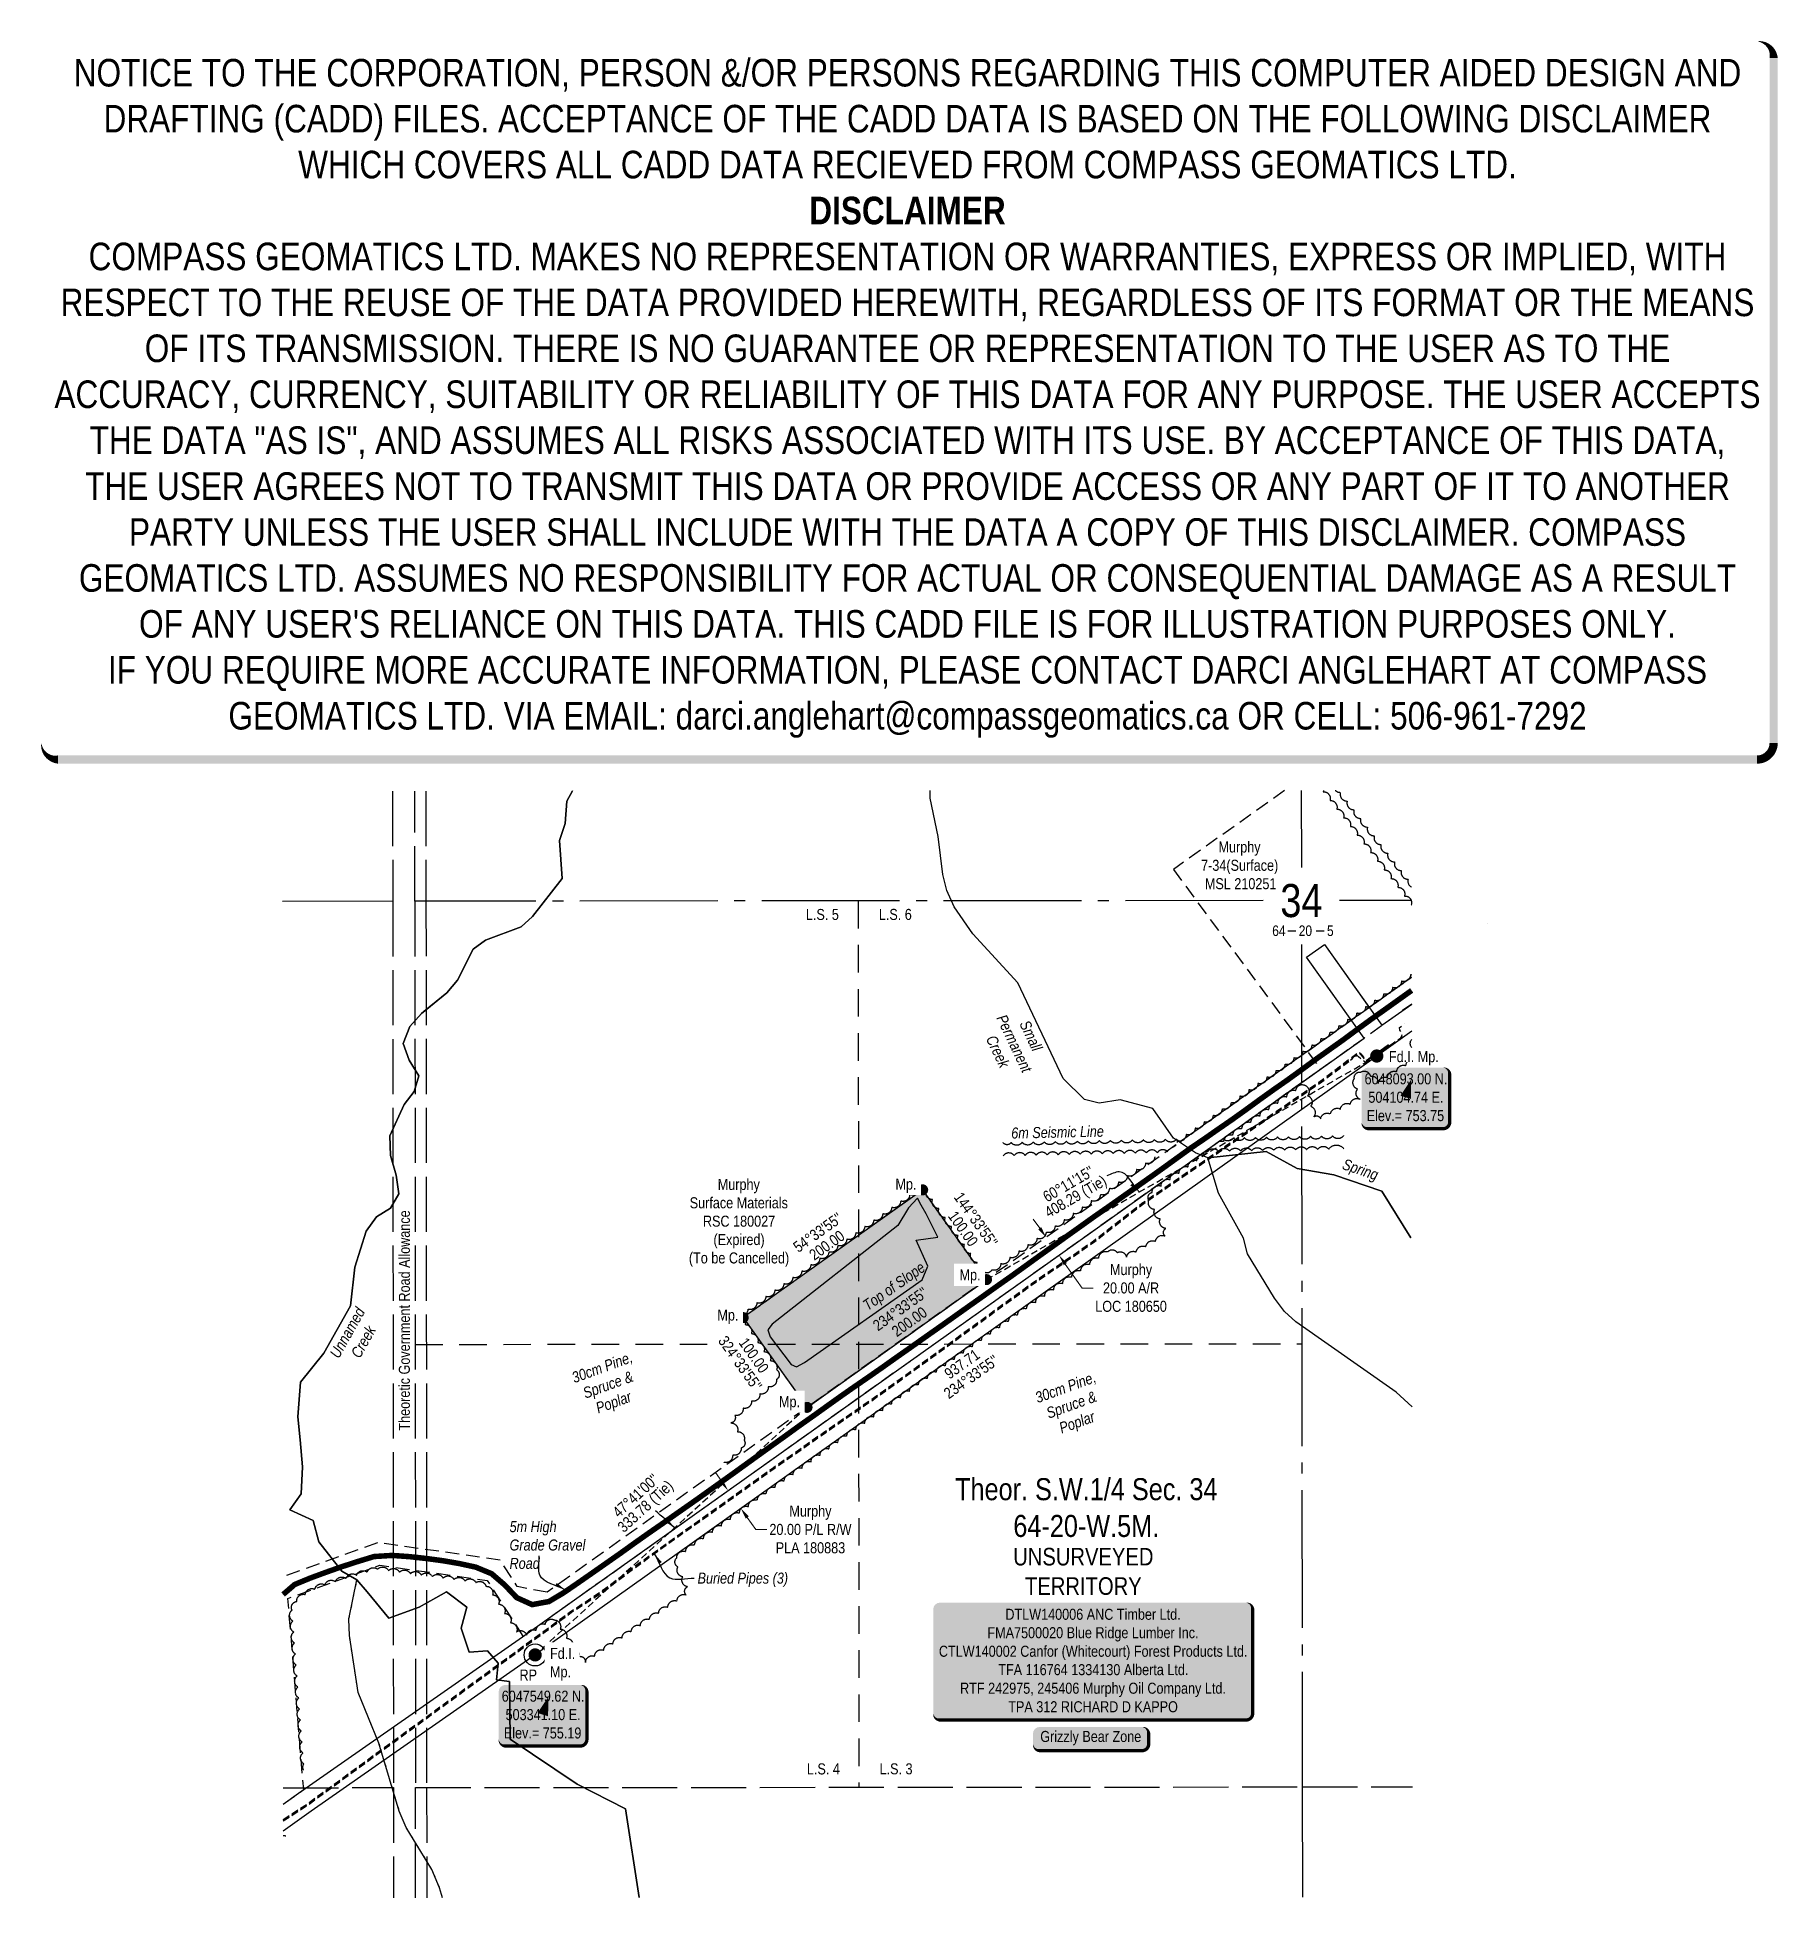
# Model space of a CAD drawing. Extents: x 502889 to 504469, y 6047329 to 6049017.
import ezdxf
from ezdxf.enums import TextEntityAlignment as Align

# ---------------------------------------------------------------- set-up
doc = ezdxf.new("R2010")
doc.units = 0
doc.header["$LTSCALE"] = 5
doc.header["$PDMODE"] = 34
doc.header["$PDSIZE"] = 0.03
for name, pattern in [('0', [1, 1, 0]), ('foc-ACCESSROAD', [3.75, 2.5, -1.25]), ('foc-LSD', [8, 5, -3]), ('foc-QUARTERLINE', [33, 25, -3, 2, -3]), ('foc-SEISMIC', [20.5, 15, -1, 0.5, -1, 0.5, -1, 0.5, -1]), ('foc-TIELINE', [1.875, 1.25, -0.625]), ('foc-TOPO', [1, 0.2, -0.8]), ('foc-UNSURVEYED', [12.5, 10, -2.5]), ('foc-WHEELTRACKS', [2, 0.4, -1.6]), ('UG_PIPE', [1.875, 1.25, -0.625])]:
    doc.linetypes.add(name, pattern=pattern)
doc.layers.get('Defpoints').update_dxf_attribs({"color": 9})
for name, color, linetype in [('10', 1, 'Continuous'), ('35', 37, 'Continuous'), ('9', 3, 'Continuous'), ('AS-PIPE-AG', 44, 'Continuous'), ('AS-PIPE-UG', 44, 'UG_PIPE'), ('AS-PIPE-UG-T', 44, 'Continuous'), ('AS-ROADS', 254, 'Continuous'), ('AS-SEISMIC', 224, 'foc-SEISMIC'), ('AS-WILDLIFE-BLOCK', 131, 'Continuous'), ('BEARING1', 1, 'Continuous'), ('C-AR', 13, 'foc-ACCESSROAD'), ('C-RW', 13, 'Continuous'), ('C-SYMBOL', 7, 'Continuous'), ('C-WS', 13, 'foc-ACCESSROAD'), ('DETAIL-T', 7, 'Continuous'), ('DISTANCE1', 3, 'Continuous'), ('L-BD', 7, 'Continuous'), ('L-MON', 1, 'Continuous'), ('L-QSEC', 8, 'foc-QUARTERLINE'), ('L-ROAD-T', 7, 'Continuous'), ('L-SECLBL', 7, 'Continuous'), ('L-SECQ', 8, 'foc-QUARTERLINE'), ('L-SECTION-LSD', 7, 'foc-LSD'), ('L-TIE', 7, 'foc-TIELINE'), ('L-UNS-T', 3, 'Continuous'), ('L-USEC', 7, 'foc-UNSURVEYED'), ('P-PROPOSED', 10, 'Continuous'), ('P-PROPOSED-H', 21, 'Continuous'), ('T-BUSH', 110, '0'), ('T-BUSH-T', 110, 'Continuous'), ('T-CREEK', 160, 'Continuous'), ('T-GENERAL', 48, 'foc-TOPO'), ('T-SLOPE', 48, 'Continuous'), ('T-WATER-P3', 160, 'foc-WHEELTRACKS'), ('T-WATER-T', 170, 'Continuous')]:
    doc.layers.add(name, color=color, linetype=linetype)
for name, color, linetype, lineweight in [('AS-GENERAL', 48, 'Continuous', 18), ('C-AR-T', 13, 'Continuous', 9), ('C-RW-T', 13, 'Continuous', 9), ('C-WS-T', 13, 'Continuous', 9)]:
    doc.layers.add(name, color=color, linetype=linetype, lineweight=lineweight)
doc.layers.add('DISCLAIMER', color=7, linetype='Continuous', plot=False)
doc.styles.add('100L', font='', dxfattribs={"height": 11})
doc.styles.add('175L', font='', dxfattribs={"height": 20})
doc.styles.add('80', font='', dxfattribs={"height": 10})
doc.styles.add('80CG', font='', dxfattribs={"height": 10})
doc.styles.add('80L', font='', dxfattribs={"height": 10})
doc.styles.add('BEARING1', font='', dxfattribs={"height": 2.5})
doc.styles.add('DISTANCE1', font='', dxfattribs={"oblique": 45, "height": 2.5})
doc.styles.add('foc-LtypeFont', font='', dxfattribs={"height": 7.35})
doc.styles.add('SIMPLEX', font='')
doc.styles.get('100L').set_extended_font_data('Arial Narrow')
doc.styles.get('175L').set_extended_font_data('Arial Narrow')
doc.styles.get('80').set_extended_font_data('Arial Narrow')
doc.styles.get('80CG').set_extended_font_data('Arial Narrow')
doc.styles.get('80L').set_extended_font_data('Arial Narrow')
doc.styles.get('BEARING1').set_extended_font_data('Arial Narrow')
doc.styles.get('DISTANCE1').set_extended_font_data('Arial Narrow')
doc.styles.get('foc-LtypeFont').set_extended_font_data('Arial Narrow')
doc.styles.get('SIMPLEX').set_extended_font_data('Arial Narrow')
doc.linetypes.add('foc-TOPO-flowdirection-NOLINE', pattern='A,0,[">",foc-LtypeFont,S=0.3,R=0,X=0,Y=-0.945],-20,[">",foc-LtypeFont,S=0.3,R=0,X=0,Y=-0.945],0', length=20)
doc.dimstyles.new('Compass 5 000', dxfattribs={"dimscale": 5, "dimtxt": 9, "dimasz": 2, "dimexe": 0.2, "dimexo": 0.0625, "dimgap": 0.5, "dimtad": 0, "dimtih": 1, "dimtoh": 1, "dimzin": 0, "dimdsep": 46, "dimtxsty": '80CG', "dimcen": 0.1, "dimse1": 1, "dimse2": 1, "dimclrd": 256, "dimclrt": 256, "dimaunit": 1, "dimadec": 4, "dimazin": 0, "dimtfac": 0.06, "dimtofl": 0, "dimtmove": 0, "dimatfit": 1, "dimfxl": 0.2, "dimtolj": 1, "dimtzin": 0, "dimlwd": -1, "dimarcsym": 0})

msp = doc.modelspace()

# ---------------------------------------------------------------- texts
at = {"layer": 'AS-GENERAL', "insert": (503317.902, 6047671.011), "char_height": 10, "attachment_point": 1, "style": '80L'}
msp.add_mtext_dynamic_manual_height_columns('{\\fArial Narrow|b0|i1|c0|p34;5m High Grade Gravel Road}', width=77.28281, gutter_width=50, heights=[0], dxfattribs=at)
at = {"layer": 'AS-PIPE-UG-T', "insert": (503488.488, 6047624.279), "char_height": 9.99487, "attachment_point": 1, "style": '80L'}
msp.add_mtext_dynamic_manual_height_columns('{\\fArial Narrow|b0|i1|c0|p34;Buried Pipes (3)}', width=81.53155, gutter_width=50, heights=[0], dxfattribs=at)
at = {"layer": 'AS-SEISMIC', "insert": (503772.409, 6048028.071), "char_height": 9.99487, "attachment_point": 1, "rotation": 1.181837, "style": '80L'}
msp.add_mtext_dynamic_manual_height_columns('\\pi0.5734;{\\fArial Narrow|b0|i1|c0|p34;6m Seismic Line}', width=83.90786, gutter_width=50, heights=[0], dxfattribs=at)
at = {"layer": 'BEARING1', "style": 'BEARING1'}
msp.add_text('234%%d33\'56"', height=0.15, rotation=35.434515, dxfattribs=at).set_placement((503812.275, 6047909.485), align=Align.CENTER)
at = {"layer": 'C-WS-T', "attachment_point": 1, "style": '80L'}
for s, width, insert, char_height in [('\\pi22.36948;Murphy\\P\\pi6.59313;7-34(Surface)\\P\\pi10.00202;MSL 210251', 81.96405, (503938.763, 6048287.702), 9.99487), ('\\pi26.29169;Murphy\\P\\pi0.82444;Surface Materials\\P\\pi12.8333;RSC 180027\\P\\pi22.37287;(Expired)\\P\\pi0.08092;(To be Cancelled)', 89.82759, (503480.498, 6047981.493), 10)]:
    msp.add_mtext_dynamic_manual_height_columns(s, width=width, gutter_width=50, heights=[0], dxfattribs=dict(at, insert=insert, char_height=char_height))
at = {"layer": 'DISTANCE1', "style": 'DISTANCE1'}
msp.add_text('1183.25m', height=0.15, rotation=35.434515, dxfattribs=at).set_placement((503812.362, 6047909.363), align=Align.TOP_CENTER)
at = {"layer": 'L-BD', "style": '80L'}
for s, height, rotation, p in [("60°11'15''", 9.9949, 29.9901, (503824.928, 6047976.966)), ('408.29 (Tie)', 9.99487, 29.9901, (503832.048, 6047964.63)), ("144°33'55''", 9.99487, 305.4287, (503741.029, 6047944.594)), ("54°33'55''", 9.9949, 35.4343, (503597.519, 6047932.948)), ('100.00', 9.9949, 305.4287, (503729.424, 6047936.337)), ('200.00', 9.9949, 35.4343, (503605.776, 6047921.343)), ("234°33'55''", 9.99487, 35.4343, (503672.391, 6047863.555)), ('200.00', 9.9949, 35.4343, (503680.648, 6047851.95)), ("234°33'55''", 9.99487, 35.4343, (503736.681, 6047801.966)), ('937.71', 9.9949, 35.4343, (503728.423, 6047813.571)), ("47°41'00''", 9.9949, 42.3171, (503432.277, 6047694.143)), ('333.78 (Tie)', 9.99487, 42.3171, (503441.866, 6047683.611))]:
    msp.add_text(s, height=height, rotation=rotation, dxfattribs=at).set_placement(p, align=Align.MIDDLE)
at = {"layer": 'L-ROAD-T', "insert": (503217.422, 6047853.047), "char_height": 9.99487, "width": 251.77876, "attachment_point": 2, "rotation": 90, "style": '80L'}
msp.add_mtext('Theoretic Government Road Allowance', dxfattribs=at)
at = {"layer": 'T-BUSH-T', "char_height": 9.99487, "attachment_point": 1, "rotation": 20, "style": '80L'}
for insert in [(503362.644, 6047801.64), (503783.084, 6047783.458)]:
    msp.add_mtext_dynamic_manual_height_columns('\\pi11.30653;{\\fArial Narrow|b0|i1|c0|p34;30cm Pine, \\P\\pi16.00057;Spruce & \\P\\pi22.28657;Poplar}', width=78.10981, gutter_width=50, heights=[0], dxfattribs=dict(at, insert=insert))
at = {"layer": 'T-GENERAL', "insert": (503637.156, 6047869.664), "char_height": 9.98958, "attachment_point": 1, "rotation": 35.063688, "style": '80L'}
msp.add_mtext_dynamic_manual_height_columns('{\\fArial Narrow|b0|i1|c0|p34;Top of Slope}', width=64.71193, gutter_width=49.974, heights=[0], dxfattribs=at)
at = {"layer": 'T-WATER-T', "char_height": 9.99487, "attachment_point": 1, "style": '80L'}
for s, width, insert, rotation in [('\\pi17.69788;{\\fArial Narrow|b0|i1|c0|p34;Small \\P\\pi3.89868;Permanent \\P\\pi16.79452;Creek}', 63.69637, (503781.74, 6048142.489), 295.464876), ('\\pi4.10584;{\\fArial Narrow|b0|i1|c0|p34;Unnamed\\P\\pi13.5962;Creek}', 57.29972, (503152.175, 6047819.191), 60.739391)]:
    msp.add_mtext_dynamic_manual_height_columns(s, width=width, gutter_width=50, heights=[0], dxfattribs=dict(at, insert=insert, rotation=rotation))

# ---------------------------------------------------------------- blocks, each defined once
blk = doc.blocks.new('L-SECLBL')
at = {"layer": '9', "color": 7}
for p, q in [((-5.1, -27.8), (-12.3, -27.8)), ((20.7, -27.8), (13.5, -27.8))]:
    blk.add_line(p, q, dxfattribs=at)
at = {"layer": '10', "color": 2, "style": 'SIMPLEX'}
blk.add_attdef('SEC', text='', height=30, dxfattribs=at).set_placement((0, 0), align=Align.MIDDLE)
at = {"layer": '10', "color": 5, "style": '80L'}
blk.add_attdef('TWP', text='', height=9.5, dxfattribs=at).set_placement((-14.4, -27.4), align=Align.MIDDLE_RIGHT)
blk.add_attdef('RGE', text='', height=9.5, dxfattribs=at).set_placement((3.6, -27.4), align=Align.MIDDLE_CENTER)
blk.add_attdef('MER', text='', height=9.5, dxfattribs=at).set_placement((23.2, -27.4), align=Align.MIDDLE_LEFT)
blk = doc.blocks.new('*D485')
at = {"layer": 'C-AR-T', "transparency": 16777216}
for p, q in [((503798.9, 6047936.7), (503793.1, 6047944.9)), ((503822.1, 6047904.1), (503837.5, 6047882.5)), ((503837.5, 6047882.5), (503847.5, 6047882.5))]:
    blk.add_line(p, q, dxfattribs=at)
for points in [[(503800.3, 6047937.7), (503797.6, 6047935.7), (503804.7, 6047928.6)], [(503823.5, 6047905.1), (503820.8, 6047903.2), (503816.3, 6047912.3)]]:
    blk.add_solid(points, dxfattribs=at)
at = {"layer": 'Defpoints', "color": 0, "transparency": 16777216}
for p in [(503816.3, 6047912.3), (503467.3, 6047688.5), (503478.9, 6047672.2)]:
    blk.add_point(p, dxfattribs=at)
at = {"layer": 'C-AR-T', "transparency": 16777216, "insert": (503881.8, 6047882.5), "char_height": 10, "attachment_point": 5, "style": '80CG'}
blk.add_mtext('\\A1;Murphy\\P20.00 A/R\\PLOC 180650', dxfattribs=at)
blk = doc.blocks.new('fdia')
at = {"color": 255, "const_width": 1}
blk.add_lwpolyline([(-0.5, 0, 1), (0.5, 0, 1)], format="xyb", close=True, dxfattribs=at)
blk = doc.blocks.new('Fdiaa')
blk.add_blockref('fdia', (0, 0))
blk = doc.blocks.new('fdib')
at = {"color": 1, "const_width": 1.6}
blk.add_lwpolyline([(-0.4, 0, 1), (0.4, 0, 1)], format="xyb", close=True, dxfattribs=at)
at = {"color": 1}
blk.add_circle((0, 0), 0.8, dxfattribs=at)
blk = doc.blocks.new('Fdibb')
blk.add_blockref('fdib', (0, 0))
blk = doc.blocks.new('fdicc')
for name in ['Fdibb', 'Fdiaa']:
    blk.add_blockref(name, (0, 0))
blk = doc.blocks.new('FDI')
blk.add_blockref('fdicc', (0, 0))
blk = doc.blocks.new('PLIA')
at = {"color": 255, "const_width": 1}
blk.add_lwpolyline([(-0.5, 0, 1), (0.5, 0, 1)], format="xyb", close=True, dxfattribs=at)
blk = doc.blocks.new('PLIAA')
blk.add_blockref('PLIA', (0, 0))
blk = doc.blocks.new('PLIB')
at = {"color": 1}
blk.add_circle((0, 0), 0.8, dxfattribs=at)
blk = doc.blocks.new('PLIBB')
blk.add_blockref('PLIB', (0, 0))
blk = doc.blocks.new('PLICC')
for name in ['PLIAA', 'PLIBB']:
    blk.add_blockref(name, (0, 0))
blk = doc.blocks.new('PLI')
blk.add_blockref('PLICC', (0, 0))
blk = doc.blocks.new('*U499')
h = blk.add_hatch(color=255)
edge = h.paths.add_edge_path()
edge.add_line((-46.5, -11.5), (46.5, -11.5))
edge.add_arc((46.5, -5.5), 6, 270, 360)
edge.add_line((52.5, -5.5), (52.5, 4))
edge.add_arc((46.5, 4), 6, 0, 90)
edge.add_line((46.5, 10), (-46.5, 10))
edge.add_arc((-46.5, 4), 6, 90, 180)
edge.add_line((-52.5, 4), (-52.5, -5.5))
edge.add_arc((-46.5, -5.5), 6, 180, 270)
at = {"color": 131, "flags": 128}
blk.add_lwpolyline([(-46.5, -11.5, 3, 3, 0), (46.5, -11.5, 3, 3, 0.414214), (52.5, -5.5, 3, 3, 0), (52.5, 4, 3, 0, 0.414214), (46.5, 10, 0, 0, 0), (-46.5, 10, 0, 0, 0.414214), (-52.5, 4, 0, 0, 0), (-52.5, -5.5, 0, 3, 0.414214)], format="xyseb", close=True, dxfattribs=at)
at = {"color": 131, "style": '80'}
blk.add_attdef('ENTER_TEXT_001', (-36, -5), '', height=10, dxfattribs=at)
blk = doc.blocks.new('*U504')
h = blk.add_hatch(color=255)
edge = h.paths.add_edge_path()
edge.add_line((-139, -54), (139, -54))
edge.add_arc((139, -48), 6, 270, 360)
edge.add_line((145, -48), (145, 46.5))
edge.add_arc((139, 46.5), 6, 0, 90)
edge.add_line((139, 52.5), (-139, 52.5))
edge.add_arc((-139, 46.5), 6, 90, 180)
edge.add_line((-145, 46.5), (-145, -48))
edge.add_arc((-139, -48), 6, 180, 270)
at = {"color": 44, "flags": 128}
blk.add_lwpolyline([(-139, -54, 3, 3, 0), (139, -54, 3, 3, 0.414214), (145, -48, 3, 3, 0), (145, 46.5, 3, 0, 0.414214), (139, 52.5, 0, 0, 0), (-139, 52.5, 0, 0, 0.414214), (-145, 46.5, 0, 0, 0), (-145, -48, 0, 3, 0.414214)], format="xyseb", close=True, dxfattribs=at)
at = {"color": 44, "style": '80'}
blk.add_attdef('ENTER_TEXT_001', (-36, -5), '', height=10, dxfattribs=at)
blk = doc.blocks.new('*D500')
at = {"layer": 'C-RW-T', "transparency": 16777216}
for p, q in [((503510.4, 6047706.9), (503504.6, 6047715)), ((503533.6, 6047674.3), (503541.3, 6047663.4)), ((503541.3, 6047663.4), (503551.3, 6047663.4))]:
    blk.add_line(p, q, dxfattribs=at)
for points in [[(503511.7, 6047707.8), (503509, 6047705.9), (503516.2, 6047698.7)], [(503534.9, 6047675.3), (503532.2, 6047673.3), (503527.8, 6047682.4)]]:
    blk.add_solid(points, dxfattribs=at)
at = {"layer": 'Defpoints', "color": 0, "transparency": 16777216}
for p in [(503527.8, 6047682.4), (503390.2, 6047609.1), (503401.8, 6047592.8)]:
    blk.add_point(p, dxfattribs=at)
at = {"layer": 'C-RW-T', "transparency": 16777216, "insert": (503590.9, 6047663.4), "char_height": 10, "attachment_point": 5, "style": '80CG'}
blk.add_mtext('\\A1;Murphy\\P20.00 P/L R/W\\PPLA 180883', dxfattribs=at)
blk = doc.blocks.new('*U497')
h = blk.add_hatch(color=254)
edge = h.paths.add_edge_path()
edge.add_line((-34, -28.5), (34, -28.5))
edge.add_arc((34, -22.5), 6, 270, 360)
edge.add_line((40, -22.5), (40, 21))
edge.add_arc((34, 21), 6, 0, 90)
edge.add_line((34, 27), (-34, 27))
edge.add_arc((-34, 21), 6, 90, 180)
edge.add_line((-40, 21), (-40, -22.5))
edge.add_arc((-34, -22.5), 6, 180, 270)
at = {"color": 1, "flags": 128}
blk.add_lwpolyline([(-34, -28.5, 3, 3, 0), (34, -28.5, 3, 3, 0.414214), (40, -22.5, 3, 3, 0), (40, 21, 3, 0, 0.414214), (34, 27, 0, 0, 0), (-34, 27, 0, 0, 0.414214), (-40, 21, 0, 0, 0), (-40, -22.5, 0, 3, 0.414214)], format="xyseb", close=True, dxfattribs=at)
blk.add_lwpolyline([(5.1, 16.3, 0, 10, 0), (0, 0, 5, 5, 0)], format="xyseb", dxfattribs=at)
at = {"color": 1, "style": '80'}
blk.add_attdef('ENTER_TEXT_001', (-36, -5), '', height=10, dxfattribs=at)
blk = doc.blocks.new('*U501')
at = {"layer": '35', "color": 3}
blk.add_circle((0, 0), 10, dxfattribs=at)
at = {"layer": '35', "color": 3, "style": '80'}
blk.add_attdef('RP_001', (-14.2, -23.3), '', height=10, dxfattribs=at)
blk = doc.blocks.new('Disclaimer_Legal')
at = {"layer": 'DISCLAIMER', "color": 254, "flags": 128}
blk.add_lwpolyline([(-3612.9, -1104.6, 37.5, 37.5, 0), (4096.1, -1104.6, 37.5, 37.5, 0.414214), (4171.1, -1029.6, 37.5, 37.5, 0), (4171.1, 2078.7, 37.5, 0, 0.414214), (4096.1, 2153.7, 0, 0, 0), (-3612.9, 2153.7, 0, 0, 0.414214), (-3687.9, 2078.7, 0, 0, 0), (-3687.9, -1029.6, 0, 37.5, 0.414214)], format="xyseb", close=True, dxfattribs=at)
at = {"layer": 'DISCLAIMER', "color": 254, "insert": (241.6, 533.9), "char_height": 125, "width": 7717.568, "attachment_point": 5, "style": '80'}
blk.add_mtext('NOTICE TO THE CORPORATION, PERSON &/OR PERSONS REGARDING THIS COMPUTER AIDED DESIGN AND DRAFTING (CADD) FILES. ACCEPTANCE OF THE CADD DATA IS BASED ON THE FOLLOWING DISCLAIMER WHICH COVERS ALL CADD DATA RECIEVED FROM COMPASS GEOMATICS LTD.\\P{\\fArial Narrow|b1|i0|c0|p34;DISCLAIMER}\\PCOMPASS GEOMATICS LTD. MAKES NO REPRESENTATION OR WARRANTIES, EXPRESS OR IMPLIED, WITH RESPECT TO THE REUSE OF THE DATA PROVIDED HEREWITH, REGARDLESS OF ITS FORMAT OR THE MEANS OF ITS TRANSMISSION. THERE IS NO GUARANTEE OR REPRESENTATION TO THE USER AS TO THE ACCURACY, CURRENCY, SUITABILITY OR RELIABILITY OF THIS DATA FOR ANY PURPOSE. THE USER ACCEPTS THE DATA "AS IS", AND ASSUMES ALL RISKS ASSOCIATED WITH ITS USE. BY ACCEPTANCE OF THIS DATA, THE USER AGREES NOT TO TRANSMIT THIS DATA OR PROVIDE ACCESS OR ANY PART OF IT TO ANOTHER PARTY UNLESS THE USER SHALL INCLUDE WITH THE DATA A COPY OF THIS DISCLAIMER. COMPASS GEOMATICS LTD. ASSUMES NO RESPONSIBILITY FOR ACTUAL OR CONSEQUENTIAL DAMAGE AS A RESULT OF ANY USER\'S RELIANCE ON THIS DATA. THIS CADD FILE IS FOR ILLUSTRATION PURPOSES ONLY.\\PIF YOU REQUIRE MORE ACCURATE INFORMATION, PLEASE CONTACT DARCI ANGLEHART AT COMPASS GEOMATICS LTD. VIA EMAIL: darci.anglehart@compassgeomatics.ca OR CELL: 506-961-7292', dxfattribs=at)

# ---------------------------------------------------------------- dimensions: what is measured, and where the dimension line sits
at = {"layer": 'C-RW-T', "color": 5}
dim = msp.add_linear_dim(base=(503527.774, 6047682.449), p1=(503390.175, 6047609.072), p2=(503401.764, 6047592.785), angle=305.434327, text='Murphy\\P20.00 P/L R/W\\PPLA 180883', dimstyle='Compass 5 000', dxfattribs=at)
dim.commit()
dim.dimension.update_dxf_attribs({"geometry": '*D500', "text_midpoint": (503590.862, 6047663.408), "dimtype": 161})

# ---------------------------------------------------------------- hatches: boundary and pattern name
at = {"layer": 'P-PROPOSED-H'}
h = msp.add_hatch(color=256, dxfattribs=at)
h.dxf.hatch_style = 1
h.paths.add_polyline_path([(503529.845, 6047855.66), (503587.784, 6047774.218), (503750.657, 6047890.112), (503692.717, 6047971.554)])

# ---------------------------------------------------------------- linework, layer by layer
at = {"layer": 'AS-PIPE-AG', "flags": 128}
for points in [[(504105.319, 6048096.231), (504115.435, 6048103.329)], [(504105.475, 6048095.616), (504115.822, 6048102.937)], [(504105.681, 6048095.087), (504116.236, 6048102.525)]]:
    msp.add_lwpolyline(points, dxfattribs=at)
at = {"layer": 'AS-PIPE-UG', "flags": 128}
for points in [[(504116.233, 6048102.534), (504119.538, 6048104.79), (504126.661, 6048109.602), (504127.822, 6048111.353), (504127.008, 6048114.362), (504125.708, 6048116.467), (504125.366, 6048118.981), (504126.739, 6048119.824), (504129.601, 6048122.247)], [(504105.624, 6048095.028), (504102.106, 6048092.27), (504096.918, 6048088.622), (504095.496, 6048087.457), (504094.343, 6048087.516), (504091.019, 6048089.693), (504088.251, 6048092.188), (504086.922, 6048093.431), (504085.968, 6048092.864), (504080.868, 6048089.06)], [(504105.624, 6048095.028), (504102.106, 6048092.27), (504096.918, 6048088.622), (504095.496, 6048087.457), (504094.343, 6048087.516), (504091.019, 6048089.693), (504088.251, 6048092.188), (504086.922, 6048093.431), (504085.968, 6048092.864), (504080.868, 6048089.06)]]:
    msp.add_lwpolyline(points, dxfattribs=at)
at = {"layer": 'AS-ROADS', "const_width": 5, "flags": 128}
msp.add_lwpolyline([(504136.4, 6048152.526), (504124.124, 6048143.77), (504111.854, 6048135.02), (504099.367, 6048126.139), (504086.854, 6048117.003), (504074.247, 6048107.668), (504061.687, 6048098.737), (504049.15, 6048089.829), (504036.435, 6048080.448), (504023.921, 6048071.397), (504011.602, 6048062.787), (503998.984, 6048053.773), (503986.642, 6048044.762), (503973.905, 6048035.63), (503961.416, 6048027.012), (503948.519, 6048018.019), (503936.091, 6048009.565), (503923.275, 6048000.343), (503910.669, 6047991.208), (503898.045, 6047982.216), (503885.531, 6047973.39), (503873.281, 6047964.734), (503860.656, 6047955.84), (503848.275, 6047947.216), (503835.715, 6047938.235), (503823.248, 6047929.321), (503811.033, 6047920.565), (503798.56, 6047911.653), (503785.86, 6047902.442), (503772.815, 6047893.052), (503759.866, 6047883.938), (503746.875, 6047874.63), (503733.735, 6047865.358), (503721.2, 6047856.437), (503708.385, 6047847.36), (503695.106, 6047838.01), (503682.533, 6047829.119), (503669.424, 6047819.944), (503656.439, 6047810.7), (503643.789, 6047801.889), (503631.381, 6047793.35), (503618.946, 6047784.676), (503606.497, 6047775.788), (503594.256, 6047766.982), (503581.803, 6047758.244), (503569.469, 6047749.282), (503556.707, 6047740.157), (503544.401, 6047731.298), (503531.784, 6047722.186), (503519.165, 6047713.068), (503506.813, 6047704.258), (503494.267, 6047695.272), (503481.358, 6047686.141), (503468.452, 6047677.131), (503456.075, 6047668.391), (503443.056, 6047659.363), (503430.645, 6047650.585), (503418.349, 6047641.736), (503405.435, 6047632.705), (503392.414, 6047623.583), (503379.636, 6047614.697), (503367.094, 6047606.088), (503353.611, 6047598.034), (503338.374, 6047595.233), (503324.416, 6047601.56), (503313.523, 6047613.059), (503301.621, 6047623.279), (503287.161, 6047629.267), (503272.25, 6047632.502), (503257.344, 6047635.074), (503242.065, 6047637.117), (503226.985, 6047638.771), (503211.257, 6047639.873), (503194.971, 6047638.865), (503180.278, 6047634.388), (503165.555, 6047629.603), (503151.398, 6047624.61), (503137.226, 6047619.39), (503122.957, 6047613.511), (503112.411, 6047604.416)], dxfattribs=at)
at = {"layer": 'C-AR', "flags": 128}
for points in [[(504093.716, 6048134.193), (504095.883, 6048135.738), (504136.388, 6048164.619)], [(504136.412, 6048140.072), (504128.206, 6048134.221)], [(503936.652, 6047997.883), (504053.939, 6048081.34), (504042.045, 6048097.423), (503936.629, 6048022.413)], [(503351.98, 6047606.428), (503324.868, 6047611.628), (503309.338, 6047635.677), (503198.109, 6047651.47), (503112.399, 6047620.56)]]:
    msp.add_lwpolyline(points, dxfattribs=at)
msp.add_lwpolyline([(503330.261, 6047566.44), (503330.261, 6047566.44)], close=True, dxfattribs=at)
at = {"layer": 'C-RW', "flags": 128}
for points in [[(503112.562, 6047414.318), (503126.397, 6047424.158), (503329.512, 6047565.906), (504093.176, 6048109.303), (504041.064, 6048182.589), (504057.325, 6048194.161), (504109.476, 6048120.874), (504136.412, 6048140.041)], [(504136.436, 6048115.548), (504104.736, 6048092.995), (503341.101, 6047549.619), (503137.91, 6047407.816), (503112.581, 6047389.802)]]:
    msp.add_lwpolyline(points, dxfattribs=at)
at = {"layer": 'C-RW'}
for points in [[(504075.411, 6048134.178), (504040.95, 6048182.651), (504057.211, 6048194.223), (504097.838, 6048137.131), (504099.925, 6048134.198)], [(504128.205, 6048134.221), (504136.412, 6048140.073)]]:
    msp.add_lwpolyline(points, dxfattribs=at)
at = {"layer": 'C-WS'}
msp.add_lwpolyline([(504021.084, 6048334.028), (503920.199, 6048262.193), (504042.045, 6048097.423), (504136.388, 6048164.601)], dxfattribs=at)
at = {"layer": 'C-WS', "flags": 128}
msp.add_lwpolyline([(504204.96, 6048213.33), (504204.94, 6048213.316)], dxfattribs=at)
msp.add_lwpolyline([(503529.845, 6047855.66), (503587.784, 6047774.218), (503750.657, 6047890.112), (503692.717, 6047971.554)], close=True, dxfattribs=at)
at = {"layer": 'L-QSEC'}
for p, q in [((504036.275, 6048334.04), (504036.343, 6048264.076)), ((504001.745, 6048234.064), (503231.982, 6048233.454)), ((504136.321, 6048234.17), (504070.991, 6048234.119)), ((504036.411, 6048194.112), (504037.153, 6047429.833))]:
    msp.add_line(p, q, dxfattribs=at)
at = {"layer": 'L-SECQ'}
for p, q in [((503211.862, 6048233.439), (503111.914, 6048233.359)), ((503211.862, 6048233.439), (503111.914, 6048233.359)), ((504136.321, 6048234.17), (504070.991, 6048234.119)), ((504136.321, 6048234.17), (504070.991, 6048234.119)), ((504037.153, 6047429.833), (504037.25, 6047329.884)), ((504037.153, 6047429.833), (504037.25, 6047329.884))]:
    msp.add_line(p, q, dxfattribs=at)
at = {"layer": 'L-SECTION-LSD'}
for p, q in [((503634.177, 6048233.773), (503634.886, 6047429.514)), ((503232.294, 6047831.325), (504036.762, 6047831.962))]:
    msp.add_line(p, q, dxfattribs=at)
at = {"layer": 'L-TIE'}
for p, q in [((503750.657, 6047890.112), (504104.736, 6048092.995)), ((503587.784, 6047774.218), (503341.101, 6047549.619))]:
    msp.add_line(p, q, dxfattribs=at)
at = {"layer": 'L-USEC'}
for p, q in [((503211.783, 6048333.387), (503211.862, 6048233.439)), ((503231.982, 6048233.454), (503231.901, 6048333.403)), ((503241.956, 6048333.411), (503242.037, 6048233.462)), ((503211.862, 6048233.439), (503212.499, 6047429.18)), ((503231.982, 6048233.454), (503232.619, 6047429.196)), ((503242.037, 6048233.462), (503242.674, 6047429.203)), ((503112.55, 6047429.1), (503212.499, 6047429.18)), ((503212.499, 6047429.18), (503212.578, 6047329.231)), ((503232.605, 6047429.196), (504037.153, 6047429.833)), ((503232.685, 6047329.247), (503232.605, 6047429.196)), ((503242.674, 6047429.203), (503242.753, 6047329.255)), ((504037.153, 6047429.833), (504137.102, 6047429.912))]:
    msp.add_line(p, q, dxfattribs=at)
at = {"layer": 'P-PROPOSED', "flags": 128}
msp.add_lwpolyline([(503529.845, 6047855.66), (503587.784, 6047774.218), (503750.657, 6047890.112), (503692.717, 6047971.554)], close=True, dxfattribs=at)
at = {"layer": 'T-BUSH', "flags": 128}
for points in [[(504056.415, 6048334.056, -0.05418009), (504056.167, 6048332.761, -0.52056705), (504062.314, 6048324.88, -0.52056705), (504068.46, 6048316.999, -0.52056705), (504074.607, 6048309.117, -0.52056705), (504080.754, 6048301.236, -0.52056705), (504086.9, 6048293.355, -0.52056705), (504093.047, 6048285.473, -0.52056705), (504099.194, 6048277.592, -0.52056705), (504105.341, 6048269.711, -0.52056705), (504111.487, 6048261.829, -0.52056705), (504117.634, 6048253.948, -0.52056705), (504123.781, 6048246.067, -0.52056705), (504129.927, 6048238.185, -0.52056705), (504136.074, 6048230.304, -0.01025564), (504136.324, 6048230.312, -0.01025564)], [(504056.415, 6048334.056, -0.05418009), (504056.167, 6048332.761, -0.52056705), (504062.314, 6048324.88, -0.52056705), (504068.46, 6048316.999, -0.52056705), (504074.607, 6048309.117, -0.52056705), (504080.754, 6048301.236, -0.52056705), (504086.9, 6048293.355, -0.52056705), (504093.047, 6048285.473, -0.52056705), (504099.194, 6048277.592, -0.52056705), (504105.341, 6048269.711, -0.52056705), (504111.487, 6048261.829, -0.52056705), (504117.634, 6048253.948, -0.52056705), (504123.781, 6048246.067, -0.52056705), (504129.927, 6048238.185, -0.52056705), (504136.074, 6048230.304, -0.01025564), (504136.324, 6048230.312, -0.01025564)], [(504067.114, 6048334.064, 0.21412636), (504071.771, 6048332.256, 0.52056705), (504077.918, 6048324.375, 0.52056705), (504084.065, 6048316.493, 0.52056705), (504090.211, 6048308.612, 0.52056705), (504096.358, 6048300.731, 0.52056705), (504102.505, 6048292.849, 0.52056705), (504108.652, 6048284.968, 0.52056705), (504114.798, 6048277.087, 0.52056705), (504120.945, 6048269.205, 0.52056705), (504127.092, 6048261.324, 0.52056705), (504133.238, 6048253.443, 0.3646058), (504136.309, 6048246.214, 0.3646058)], [(504136.386, 6048166.47, -0.04479407), (504135.33, 6048166.741, -0.52056705), (504127.188, 6048160.944, -0.52056705), (504119.047, 6048155.146, -0.52056705), (504110.905, 6048149.348, -0.52056705), (504102.763, 6048143.551, -0.52056705), (504094.622, 6048137.753, -0.52056705), (504086.48, 6048131.956, -0.52056705), (504078.339, 6048126.158, -0.52056705), (504070.197, 6048120.36, -0.52056705), (504062.056, 6048114.563, -0.52056705), (504053.914, 6048108.765, -0.52056705), (504045.772, 6048102.968, -0.52056705), (504037.631, 6048097.17, -0.52056705), (504029.489, 6048091.372, -0.52056705), (504021.348, 6048085.575, -0.52056705), (504013.206, 6048079.777, -0.52056705), (504005.065, 6048073.98, -0.52056705), (503996.923, 6048068.182, -0.52056705), (503988.781, 6048062.384, -0.52056705), (503980.64, 6048056.587, -0.52056705), (503972.498, 6048050.789, -0.52056705), (503964.357, 6048044.992, -0.52056705), (503956.215, 6048039.194, -0.52056705), (503948.074, 6048033.396, -0.52056705), (503939.932, 6048027.599, -0.52056705), (503931.792, 6048021.799, -0.52056705), (503923.664, 6048015.982, -0.05468313), (503923.533, 6048014.658)], [(504136.45, 6048100.622, -0.34668861), (504136.443, 6048108.174)], [(503961.906, 6048015.45, -0.17659328), (503966.085, 6048015.473, -0.52056705), (503974.243, 6048021.247, -0.52056705), (503982.401, 6048027.021, -0.52056705), (503990.56, 6048032.796, -0.52056705), (503998.718, 6048038.57, -0.52056705), (504006.876, 6048044.344, -0.52056705), (504015.034, 6048050.119, -0.52056705), (504023.192, 6048055.893, -0.52056705), (504031.35, 6048061.667, -0.52056705), (504039.211, 6048066.591, -0.52056705), (504041.989, 6048056.99, -0.52056705), (504044.767, 6048047.389, -0.52056705), (504047.545, 6048037.788, -0.52056705), (504053.781, 6048036.027, -0.52056705), (504062.745, 6048040.449, -0.52056705), (504071.708, 6048044.87, -0.52056705), (504080.672, 6048049.292, -0.52056705), (504089.635, 6048053.714, -0.52056705), (504087.327, 6048063, -0.52056705), (504084.395, 6048072.555, -0.52056705), (504090.175, 6048078.414, -0.52056705), (504099.016, 6048074.679, -0.52056705), (504105.982, 6048067.936, -0.52056705), (504114.382, 6048073.352, -0.52056705), (504122.782, 6048078.769, -0.52056705), (504131.182, 6048084.185, -0.36452478), (504136.461, 6048089.998, -0.36452478)], [(503927.653, 6048015.149, -0.23012426), (503922.939, 6048017.645, -0.52056705), (503912.946, 6048017.439, -0.52056705), (503902.954, 6048017.232, -0.52056705), (503892.961, 6048017.026, -0.52056705), (503882.968, 6048016.82, -0.52056705), (503872.976, 6048016.614, -0.52056705), (503862.983, 6048016.408, -0.52056705), (503852.99, 6048016.202, -0.52056705), (503842.997, 6048015.996, -0.52056705), (503833.005, 6048015.789, -0.52056705), (503823.012, 6048015.583, -0.52056705), (503813.019, 6048015.377, -0.52056705), (503803.026, 6048015.171, -0.52056705), (503793.034, 6048014.965, -0.52056705), (503783.041, 6048014.759, -0.52056705), (503773.048, 6048014.552, -0.52056705), (503765.645, 6048014.4)], [(504074.622, 6048020.774, -0.52056705), (504064.63, 6048020.568, -0.52056705), (504054.637, 6048020.362, -0.52056705), (504044.644, 6048020.155, -0.52056705), (504034.651, 6048019.949, -0.52056705), (504024.659, 6048019.743, -0.52056705), (504014.666, 6048019.537, -0.52056705), (504004.673, 6048019.331, -0.52056705), (503994.68, 6048019.125, -0.52056705), (503984.688, 6048018.919, -0.52056705), (503974.695, 6048018.712, -0.50623852), (503964.871, 6048018.287, -0.50623852)], [(503130.949, 6047445.055, -0.26982178), (503131.229, 6047450.739, -0.52056705), (503130.465, 6047460.705, -0.52056705), (503129.701, 6047470.67, -0.52056705), (503128.937, 6047480.636, -0.52056705), (503128.174, 6047490.602, -0.52056705), (503127.41, 6047500.567, -0.52056705), (503126.646, 6047510.533, -0.52056705), (503125.882, 6047520.498, -0.52056705), (503125.119, 6047530.464, -0.52056705), (503124.355, 6047540.43, -0.52056705), (503123.591, 6047550.395, -0.52056705), (503122.828, 6047560.361, -0.52056705), (503122.064, 6047570.327, -0.52056705), (503121.3, 6047580.292, -0.52056705), (503120.536, 6047590.258, -0.52056705), (503124.739, 6047598.083, -0.52056705), (503132.509, 6047604.37, -0.52056705), (503141.199, 6047609.223, -0.52056705), (503150.346, 6047613.175, -0.52056705), (503159.916, 6047616.057, -0.52056705), (503169.487, 6047618.939, -0.52056705), (503179.057, 6047621.821, -0.52056705), (503188.627, 6047624.703, -0.52056705), (503198.215, 6047627.362, -0.52056705), (503208.119, 6047626.018, -0.52056705), (503218.023, 6047624.673, -0.52056705), (503227.927, 6047623.329, -0.52056705), (503237.831, 6047621.984, -0.52056705), (503247.735, 6047620.64, -0.52056705), (503257.639, 6047619.295, -0.52056705), (503267.543, 6047617.951, -0.52056705), (503277.447, 6047616.606, -0.52056705), (503287.351, 6047615.261, -0.52056705), (503296.502, 6047611.832, -0.52056705), (503302.53, 6047604.048, -0.52056705), (503307.961, 6047595.657, -0.52056705), (503313.392, 6047587.267, -0.52056705), (503318.823, 6047578.876, -0.52056705), (503324.254, 6047570.486, -0.52056705), (503333.489, 6047567.395, -0.52056705), (503341.993, 6047571.8, -0.52056705), (503350.297, 6047577.362, -0.52056705), (503358.29, 6047581.344, -0.52056705), (503363.867, 6047573.05, -0.52056705), (503369.445, 6047564.757, -0.52056705), (503375.023, 6047556.463, -0.52056705), (503380.601, 6047548.169, -0.52056705), (503386.753, 6047542.799, -0.52056705), (503395.052, 6047548.367, -0.52056705), (503403.352, 6047553.936, -0.52056705), (503411.652, 6047559.504, -0.52056705), (503419.952, 6047565.073, -0.52056705), (503428.252, 6047570.642, -0.52056705), (503436.552, 6047576.21, -0.52056705), (503444.852, 6047581.779, -0.52056705), (503453.151, 6047587.348, -0.52056705), (503461.451, 6047592.916, -0.52056705), (503469.751, 6047598.485, -0.52056705), (503478.051, 6047604.054, -0.52056705), (503479.377, 6047611.501, -0.52056705), (503474.997, 6047620.485, -0.52056705), (503470.617, 6047629.469, -0.52056705), (503469.533, 6047637.619, -0.52056705), (503477.66, 6047643.436, -0.52056705), (503485.787, 6047649.254, -0.52056705), (503493.914, 6047655.072, -0.52056705), (503502.041, 6047660.89, -0.52056705), (503510.169, 6047666.708, -0.52056705), (503518.296, 6047672.526, -0.52056705), (503526.423, 6047678.344, -0.52056705), (503534.55, 6047684.161, -0.52056705), (503542.677, 6047689.979, -0.52056705), (503550.804, 6047695.797, -0.52056705), (503558.931, 6047701.615, -0.52056705), (503567.058, 6047707.433, -0.52056705), (503575.185, 6047713.251, -0.52056705), (503583.313, 6047719.069, -0.52056705), (503591.44, 6047724.886, -0.52056705), (503599.567, 6047730.704, -0.52056705), (503607.694, 6047736.522, -0.52056705), (503615.821, 6047742.34, -0.52056705), (503623.948, 6047748.158, -0.52056705), (503632.075, 6047753.976, -0.52056705), (503640.202, 6047759.794, -0.52056705), (503648.33, 6047765.611, -0.52056705), (503656.457, 6047771.429, -0.52056705), (503664.584, 6047777.247, -0.52056705), (503672.711, 6047783.065, -0.52056705), (503680.838, 6047788.883, -0.52056705), (503688.965, 6047794.701, -0.52056705), (503697.092, 6047800.518, -0.52056705), (503705.243, 6047806.303, -0.52056705), (503713.425, 6047812.043, -0.52056705), (503721.607, 6047817.784, -0.52056705), (503729.789, 6047823.524, -0.52056705), (503737.971, 6047829.265, -0.52056705), (503746.153, 6047835.005, -0.52056705), (503754.335, 6047840.746, -0.52056705), (503762.517, 6047846.486, -0.52056705), (503770.699, 6047852.227, -0.52056705), (503778.881, 6047857.967, -0.52056705), (503787.063, 6047863.708, -0.52056705), (503795.245, 6047869.448, -0.52056705), (503803.427, 6047875.188, -0.52056705), (503811.609, 6047880.929, -0.52056705), (503819.79, 6047886.669, -0.52056705), (503827.972, 6047892.41, -0.52056705), (503836.154, 6047898.15, -0.52056705), (503844.336, 6047903.891, -0.52056705), (503852.518, 6047909.631, -0.52056705), (503860.7, 6047915.372, -0.52056705), (503869.103, 6047914.652, -0.52056705), (503877.675, 6047910.362, -0.52056705), (503886.438, 6047915.17, -0.52056705), (503895.201, 6047919.978, -0.52056705), (503903.963, 6047924.785, -0.52056705), (503912.726, 6047929.593, -0.52056705), (503913.353, 6047936.615, -0.52056705), (503908.237, 6047945.201, -0.52056705), (503903.12, 6047953.787, -0.52056705), (503898.004, 6047962.373, -0.52056705), (503900.82, 6047969.279, -0.52056705), (503908.978, 6047975.053, -0.52056705), (503917.136, 6047980.827, -0.52056705), (503925.295, 6047986.601, -0.52056705), (503933.453, 6047992.376, -0.52056705), (503941.611, 6047998.15, -0.52056705), (503949.769, 6048003.924, -0.27162485), (503952.865, 6048009.265)], [(503903.239, 6048001.441, -0.52056705), (503895.025, 6047995.747, -0.52056705), (503886.811, 6047990.052, -0.52056705), (503878.597, 6047984.357, -0.52056705), (503870.383, 6047978.663, -0.52056705), (503862.169, 6047972.968, -0.52056705), (503853.955, 6047967.273, -0.52056705), (503845.741, 6047961.579, -0.52056705), (503837.527, 6047955.884, -0.52056705), (503829.313, 6047950.189, -0.52056705), (503821.099, 6047944.495, -0.52056705), (503812.885, 6047938.8, -0.52056705), (503804.672, 6047933.105, -0.52056705), (503796.458, 6047927.411, -0.52056705), (503788.244, 6047921.716, -0.52056705), (503780.03, 6047916.022, -0.52056705), (503771.816, 6047910.327, -0.52056705), (503763.602, 6047904.632, -0.52056705), (503755.388, 6047898.938, -0.52056705), (503747.928, 6047897.532, -0.52056705), (503742.148, 6047905.686, -0.52056705), (503736.368, 6047913.84, -0.52056705), (503730.587, 6047921.994, -0.52056705), (503724.807, 6047930.148, -0.52056705), (503719.027, 6047938.302, -0.52056705), (503713.247, 6047946.456, -0.52056705), (503707.467, 6047954.61, -0.52056705), (503701.687, 6047962.764, -0.52056705), (503695.907, 6047970.918, -0.52056705), (503689.093, 6047973.017, -0.52056705), (503680.937, 6047967.241, -0.52056705), (503672.78, 6047961.465, -0.52056705), (503664.623, 6047955.689, -0.52056705), (503656.466, 6047949.913, -0.52056705), (503648.309, 6047944.137, -0.52056705), (503640.152, 6047938.361, -0.52056705), (503631.995, 6047932.585, -0.52056705), (503623.839, 6047926.809, -0.52056705), (503615.682, 6047921.033, -0.52056705), (503607.525, 6047915.256, -0.52056705), (503599.368, 6047909.48, -0.52056705), (503591.211, 6047903.704, -0.52056705), (503583.054, 6047897.928, -0.52056705), (503574.897, 6047892.152, -0.52056705), (503566.741, 6047886.376, -0.52056705), (503558.584, 6047880.6, -0.52056705), (503550.427, 6047874.824, -0.52056705), (503542.27, 6047869.048, -0.52056705), (503534.113, 6047863.272, -0.52056705), (503525.956, 6047857.496, -0.52056705), (503531.528, 6047849.341, -0.52056705), (503537.266, 6047841.158, -0.52056705), (503543.005, 6047832.974, -0.52056705), (503548.743, 6047824.791, -0.52056705), (503554.482, 6047816.608, -0.52056705), (503560.22, 6047808.424, -0.52056705), (503560.21, 6047799.478, -0.52056705), (503552.619, 6047792.976, -0.52056705), (503545.027, 6047786.475, -0.52056705), (503537.435, 6047779.974, -0.52056705), (503529.844, 6047773.473, -0.52056705), (503522.252, 6047766.972, -0.52056705), (503518.575, 6047760.068, -0.52056705), (503524.685, 6047752.158, -0.52056705), (503530.794, 6047744.248, -0.52056705), (503528.022, 6047737.329, -0.52056705), (503520.321, 6047730.959, -0.52056705), (503512.341, 6047724.359, -0.52056705)], [(503915.097, 6048006.162, 0.47604596), (503905.666, 6048005.292, 0.52056705), (503895.673, 6048005.086, 0.52056705), (503885.68, 6048004.88, 0.52056705), (503875.688, 6048004.674, 0.52056705), (503865.695, 6048004.467, 0.52056705), (503855.702, 6048004.261, 0.52056705), (503845.709, 6048004.055, 0.52056705), (503835.717, 6048003.849, 0.52056705), (503825.724, 6048003.643, 0.52056705), (503815.731, 6048003.437, 0.52056705), (503805.738, 6048003.231, 0.52056705), (503795.746, 6048003.024, 0.52056705), (503785.753, 6048002.818, 0.52056705), (503775.76, 6048002.612, 0.52056705), (503765.892, 6048002.408)], [(503922.539, 6048012.387, -0.16909364), (503919.27, 6048010.061)], [(503949.811, 6048007.628, -0.08227631), (503951.236, 6048006.232, -0.52056705), (503961.228, 6048006.438, -0.52056705), (503971.221, 6048006.644, -0.52056705), (503981.214, 6048006.851, -0.52056705), (503991.207, 6048007.057, -0.52056705), (504001.199, 6048007.263, -0.52056705), (504011.192, 6048007.469, -0.52056705), (504021.185, 6048007.675, -0.52056705), (504031.178, 6048007.881, -0.52056705), (504041.17, 6048008.087, -0.52056705), (504051.163, 6048008.294, -0.52056705), (504061.156, 6048008.5, -0.52056705), (504074.87, 6048008.783)], [(503112.585, 6047385.744, -0.09099055), (503114.761, 6047385.409)]]:
    msp.add_lwpolyline(points, format="xyb", dxfattribs=at)
at = {"layer": 'T-CREEK', "flags": 128}
for points in [[(503374.899, 6048333.516), (503370, 6048324.275), (503368.473, 6048303.966), (503363.308, 6048288.491), (503365.636, 6048254.066), (503338.68, 6048219.45), (503328.425, 6048210.34), (503296.172, 6048198.133), (503284.867, 6048190.01), (503270.559, 6048161.841), (503260.942, 6048150.339), (503237.848, 6048131.713), (503227.332, 6048119.677), (503221.273, 6048104.285), (503226.655, 6048089.17), (503235.548, 6048075.165), (503231.364, 6048060.665), (503222.231, 6048048.925), (503209.222, 6048020.464), (503209.861, 6048002.727), (503215.001, 6047984.844), (503217.495, 6047967.984), (503209.959, 6047954.959), (503197.297, 6047947.087), (503187.705, 6047934.13), (503177.374, 6047901.438), (503173.525, 6047866.314), (503149.457, 6047823.356), (503128.252, 6047797.141), (503125.734, 6047765.598), (503128.041, 6047744.745), (503129.88, 6047720.377), (503128.823, 6047695.665), (503118.446, 6047681.296), (503139.715, 6047671.708), (503144.825, 6047652.07), (503165.739, 6047625.56), (503179.446, 6047617.585), (503188.793, 6047606.819), (503208.37, 6047583.037), (503235.849, 6047592.982), (503250.844, 6047601.245), (503260.818, 6047606.878), (503279.103, 6047592.933), (503273.986, 6047573.994), (503281.288, 6047552.037), (503298.003, 6047553.156), (503307.531, 6047542.194), (503306.093, 6047527.1), (503317.73, 6047525.595), (503318.337, 6047473.187), (503379.309, 6047432.367), (503423.091, 6047409.898), (503435.54, 6047329.407)], [(503374.899, 6048333.516), (503370, 6048324.275), (503368.473, 6048303.966), (503363.308, 6048288.491), (503365.636, 6048254.066), (503338.68, 6048219.45), (503328.425, 6048210.34), (503296.172, 6048198.133), (503284.867, 6048190.01), (503270.559, 6048161.841), (503260.942, 6048150.339), (503240.078, 6048133.512)], [(504136.767, 6047774.679), (504122.418, 6047788.064), (504031.387, 6047851.71), (504020.939, 6047861.281), (504011.818, 6047873.39), (503987.493, 6047913.475), (503983.853, 6047927.728), (503961.053, 6047968.573), (503951.478, 6048000.515), (503940.216, 6048005.275), (503920.457, 6048018.416), (503901.417, 6048045.5), (503871.837, 6048053.334), (503852.836, 6048050.34), (503839.497, 6048053.421), (503820.305, 6048072.603), (503778.974, 6048159.392), (503738.19, 6048203.815), (503721.446, 6048228.409), (503714.625, 6048243.142), (503710.897, 6048257.664), (503706.793, 6048292.225), (503699.592, 6048326.93), (503699.664, 6048333.774)], [(504136.767, 6047774.679), (504122.418, 6047788.064), (504031.387, 6047851.71), (504020.939, 6047861.281), (504011.818, 6047873.39), (503987.493, 6047913.475), (503983.853, 6047927.728), (503961.053, 6047968.573), (503951.478, 6048000.515), (503940.216, 6048005.275), (503920.457, 6048018.416), (503901.417, 6048045.5), (503871.837, 6048053.334), (503852.836, 6048050.34), (503839.497, 6048053.421), (503820.305, 6048072.603), (503778.974, 6048159.392), (503738.19, 6048203.815), (503721.446, 6048228.409), (503714.625, 6048243.142), (503710.897, 6048257.664), (503706.793, 6048292.225), (503699.592, 6048326.93), (503699.664, 6048333.774)], [(503951.478, 6048000.515), (504004.248, 6048006.44), (504032.567, 6047990.942), (504065.82, 6047985.19), (504109.375, 6047970.415), (504135.663, 6047928.044)], [(503951.478, 6048000.515), (504004.248, 6048006.44), (504032.567, 6047990.942), (504065.82, 6047985.19), (504109.375, 6047970.415), (504135.663, 6047928.044)]]:
    msp.add_lwpolyline(points, dxfattribs=at)
at = {"layer": 'T-CREEK', "linetype": 'foc-TOPO-flowdirection-NOLINE', "flags": 128}
for points in [[(503435.54, 6047329.407), (503423.091, 6047409.898), (503379.309, 6047432.367), (503318.337, 6047473.187), (503317.73, 6047525.595), (503306.093, 6047527.1), (503307.531, 6047542.194), (503298.003, 6047553.156), (503281.288, 6047552.037), (503273.986, 6047573.994), (503279.103, 6047592.933), (503260.818, 6047606.878), (503250.844, 6047601.245), (503235.849, 6047592.982), (503208.37, 6047583.037), (503188.793, 6047606.819), (503179.446, 6047617.585), (503165.739, 6047625.56), (503144.825, 6047652.07), (503139.715, 6047671.708), (503118.446, 6047681.296), (503128.823, 6047695.665), (503129.88, 6047720.377), (503128.041, 6047744.745), (503125.734, 6047765.598), (503128.252, 6047797.141), (503149.457, 6047823.356), (503173.525, 6047866.314), (503177.374, 6047901.438), (503187.705, 6047934.13), (503197.297, 6047947.087), (503209.959, 6047954.959), (503217.495, 6047967.984), (503215.001, 6047984.844), (503209.861, 6048002.727), (503209.222, 6048020.464), (503222.231, 6048048.925), (503231.364, 6048060.665), (503235.548, 6048075.165), (503226.655, 6048089.17), (503221.273, 6048104.285), (503227.332, 6048119.677), (503237.848, 6048131.713), (503260.942, 6048150.339), (503270.559, 6048161.841), (503284.867, 6048190.01), (503296.172, 6048198.133), (503328.425, 6048210.34), (503338.68, 6048219.45), (503365.636, 6048254.066), (503363.308, 6048288.491), (503368.473, 6048303.966), (503370, 6048324.275), (503374.899, 6048333.516)], [(504136.767, 6047774.679), (504122.418, 6047788.064), (504031.387, 6047851.71), (504020.939, 6047861.281), (504011.818, 6047873.39), (503987.493, 6047913.475), (503983.853, 6047927.728), (503961.053, 6047968.573), (503951.478, 6048000.515), (503940.216, 6048005.275), (503920.457, 6048018.416), (503901.417, 6048045.5), (503871.837, 6048053.334), (503852.836, 6048050.34), (503839.497, 6048053.421), (503820.305, 6048072.603), (503778.974, 6048159.392), (503738.19, 6048203.815), (503721.446, 6048228.409), (503714.625, 6048243.142), (503710.897, 6048257.664), (503706.793, 6048292.225), (503699.592, 6048326.93), (503699.664, 6048333.774)], [(504136.767, 6047774.679), (504122.418, 6047788.064), (504031.387, 6047851.71), (504020.939, 6047861.281), (504011.818, 6047873.39), (503987.493, 6047913.475), (503983.853, 6047927.728), (503961.053, 6047968.573), (503951.478, 6048000.515), (503940.216, 6048005.275), (503920.457, 6048018.416), (503901.417, 6048045.5), (503871.837, 6048053.334), (503852.836, 6048050.34), (503839.497, 6048053.421), (503820.305, 6048072.603), (503778.974, 6048159.392), (503738.19, 6048203.815), (503721.446, 6048228.409), (503714.625, 6048243.142), (503710.897, 6048257.664), (503706.793, 6048292.225), (503699.592, 6048326.93), (503699.664, 6048333.774)], [(504135.663, 6047928.044), (504109.375, 6047970.415), (504065.82, 6047985.19), (504032.567, 6047990.942), (504004.248, 6048006.44), (503951.478, 6048000.515)], [(504135.663, 6047928.044), (504109.375, 6047970.415), (504065.82, 6047985.19), (504032.567, 6047990.942), (504004.248, 6048006.44), (503951.478, 6048000.515)], [(503256.928, 6047329.266), (503254.459, 6047338.188), (503247.435, 6047355.034), (503224.125, 6047393), (503217.855, 6047407.848), (503199.256, 6047469.672), (503180.568, 6047515.535), (503172.616, 6047567.114), (503172.091, 6047582.1), (503179.446, 6047617.585)]]:
    msp.add_lwpolyline(points, dxfattribs=at)
at = {"layer": 'T-SLOPE', "flags": 128}
msp.add_lwpolyline([(503695.992, 6047949.875), (503691.33, 6047957.596), (503688.129, 6047963.881), (503679.921, 6047955.137), (503670.128, 6047939.084), (503556.251, 6047849.801), (503552.371, 6047844.543), (503554.269, 6047838.357), (503573.349, 6047813.034), (503578.136, 6047810.869), (503585.42, 6047814.881), (503692.261, 6047889.869), (503697.275, 6047902.48), (503686.746, 6047925.795), (503706.484, 6047928.572), (503695.975, 6047949.85)], dxfattribs=at)
at = {"layer": 'T-WATER-P3', "flags": 128}
msp.add_lwpolyline([(503256.928, 6047329.266), (503254.459, 6047338.188), (503247.435, 6047355.034), (503224.125, 6047393), (503217.855, 6047407.848), (503199.256, 6047469.672), (503180.568, 6047515.535), (503172.616, 6047567.114), (503172.091, 6047582.1), (503179.446, 6047617.585)], dxfattribs=at)

# ---------------------------------------------------------------- block references
at = {"layer": 'AS-WILDLIFE-BLOCK'}
ref = msp.add_blockref('*U499', (503845.309, 6047474.227), dxfattribs=dict(at, xscale=0.99948742, yscale=0.99948742, zscale=0.99948742))
ref.add_attrib('ENTER_TEXT_001', 'Grizzly Bear Zone', (503799.421, 6047470.61), dxfattribs={"layer": '0', "color": 131, "height": 9.99487, "style": '80'})
at = {"layer": 'C-RW-T'}
ref = msp.add_blockref('*U504', (503847.235, 6047544.514), dxfattribs=dict(at, xscale=0.99948742, yscale=0.99948742, zscale=0.99948742))
ref.add_attrib('ENTER_TEXT_001', 'DTLW140006 ANC Timber Ltd.', (503767.757, 6047581.465), dxfattribs={"layer": '0', "color": 44, "height": 9.99487, "style": '80'})
ref.add_attrib('ENTER_TEXT_002', 'FMA7500020 Blue Ridge Lumber Inc.', (503751.452, 6047564.766), dxfattribs={"layer": '0', "color": 44, "height": 9.99487, "style": '80'})
ref.add_attrib('ENTER_TEXT_003', 'CTLW140002 Canfor (Whitecourt) Forest Products Ltd.', (503707.446, 6047547.93), dxfattribs={"layer": '0', "color": 44, "height": 9.99487, "style": '80'})
ref.add_attrib('ENTER_TEXT_004', 'TFA 116764 1334130 Alberta Ltd.', (503761.321, 6047531.231), dxfattribs={"layer": '0', "color": 44, "height": 9.99487, "style": '80'})
ref.add_attrib('ENTER_TEXT_005', 'RTF 242975, 245406 Murphy Oil Company Ltd.', (503726.669, 6047514.396), dxfattribs={"layer": '0', "color": 44, "height": 9.99487, "style": '80'})
ref.add_attrib('ENTER_TEXT_006', 'TPA 312 RICHARD D KAPPO', (503770.358, 6047497.561), dxfattribs={"layer": '0', "color": 44, "height": 9.99487, "style": '80'})
at = {"layer": 'C-RW-T', "color": 5}
msp.add_blockref('*U501', (503341.101, 6047549.619), dxfattribs=at).add_auto_attribs({'RP_001': 'RP'})
at = {"layer": 'DETAIL-T'}
ref = msp.add_blockref('*U497', (504130.945, 6048055.545), dxfattribs=dict(at, xscale=0.999484000000005, yscale=0.999484000000005, zscale=0.999484000000005))
ref.add_attrib('ENTER_TEXT_001', '6048093.00 N.', (504093.669, 6048067.312), dxfattribs={"layer": '0', "color": 1, "height": 9.99484, "style": '80'})
ref.add_attrib('ENTER_TEXT_002', '504104.74 E.', (504097.143, 6048050.613), dxfattribs={"layer": '0', "color": 1, "height": 9.99484, "style": '80'})
ref.add_attrib('ENTER_TEXT_003', 'Elev.= 753.75', (504095.554, 6048033.914), dxfattribs={"layer": '0', "color": 1, "height": 9.99484, "style": '80'})
ref = msp.add_blockref('*U497', (503348.063, 6047495.396), dxfattribs=dict(at, xscale=0.999484000000005, yscale=0.999484000000005, zscale=0.999484000000005))
ref.add_attrib('ENTER_TEXT_001', '6047549.62 N.', (503310.786, 6047507.162), dxfattribs={"layer": '0', "color": 1, "height": 9.99484, "style": '80'})
ref.add_attrib('ENTER_TEXT_002', '503341.10 E.', (503314.26, 6047490.463), dxfattribs={"layer": '0', "color": 1, "height": 9.99484, "style": '80'})
ref.add_attrib('ENTER_TEXT_003', 'Elev.= 755.19', (503312.692, 6047473.764), dxfattribs={"layer": '0', "color": 1, "height": 9.99484, "style": '80'})
at = {"layer": 'L-BD', "color": 5, "xscale": 0.2, "yscale": 0.2, "zscale": 0.2}
msp.add_blockref('Disclaimer_Legal', (503630.629, 6048582.929), dxfattribs=at)
at = {"layer": 'L-MON', "color": 2, "xscale": 5.000000000000012, "yscale": 5.000000000000012, "zscale": 5.000000000000012}
for name, p in [('FDI', (504104.736, 6048092.995)), ('PLI', (503692.724, 6047971.557)), ('PLI', (503750.646, 6047890.12)), ('PLI', (503587.781, 6047774.222)), ('FDI', (503341.101, 6047549.619))]:
    msp.add_blockref(name, p, dxfattribs=at)
at = {"layer": 'L-SECLBL'}
msp.add_blockref('L-SECLBL', (504036.372, 6048234.091), dxfattribs=at).add_auto_attribs({'SEC': '34', 'TWP': '64', 'RGE': '20', 'MER': '5'})
at = {"layer": 'L-SECLBL', "xscale": 0.999484000000005, "yscale": 0.999484000000005, "zscale": 0.999484000000005}
msp.add_blockref('L-SECLBL', (504036.372, 6048234.091), dxfattribs=at).add_auto_attribs({'SEC': '34', 'TWP': '64', 'RGE': '20', 'MER': '5'})

msp.set_redraw_order([(e.dxf.handle, doc.entitydb.next_handle()) for e in msp.query("TEXT MTEXT ATTDEF DIMENSION ARC_DIMENSION")])  # texts and dimensions are drawn at this point

# ---------------------------------------------------------------- leaders
at = {"layer": 'AS-GENERAL', "path_type": 1}
msp.add_leader([(503368.499, 6047608.429), (503345.4, 6047622.01), (503344.696, 6047639.417)], dimstyle='Compass 5 000', override={"dimgap": 0.5, "dimtad": 0}, dxfattribs=at)
at = {"layer": 'AS-PIPE-UG-T', "path_type": 1}
msp.add_leader([(503449.179, 6047641.343), (503463.342, 6047619.514), (503485.369, 6047619.275)], dimstyle='Compass 5 000', override={"dimgap": 0.5, "dimtad": 0}, dxfattribs=at)
at = {"layer": 'L-BD', "color": 5, "path_type": 1}
for points in [[(503889.343, 6047969.578), (503870.958, 6047987.982), (503859.942, 6047984.262)], [(503467.73, 6047664.911), (503450.286, 6047680.372)]]:
    msp.add_leader(points, dimstyle='Compass 5 000', override={"dimgap": 0.5, "dimtad": 0}, dxfattribs=at)

# ---------------------------------------------------------------- next in the draw order: texts
at = {"layer": 'C-SYMBOL', "color": 3, "insert": (503841.174, 6047709.974), "char_height": 20, "width": 287.09087, "attachment_point": 2, "style": '175L', "bg_fill": 3, "box_fill_scale": 1.1, "bg_fill_color": 256, "bg_fill_transparency": 0}
msp.add_mtext('Theor. S.W.1/4 Sec. 34\\P64-20-W.5M.', dxfattribs=at)
at = {"layer": 'L-SECTION-LSD', "attachment_point": 1, "rotation": 0.045365, "style": '100L', "bg_fill": 3, "box_fill_scale": 1.5, "bg_fill_color": 256, "bg_fill_transparency": 0}
for s, width, insert, char_height in [('\\pi1.75768;L.S. 5', 30.38556, (503585.001, 6048226.413), 9.99487), ('L.S. 6', 30.46751, (503652.925, 6048226.467), 9.9949)]:
    msp.add_mtext_dynamic_manual_height_columns(s, width=width, gutter_width=54.972, heights=[0], dxfattribs=dict(at, insert=insert, char_height=char_height))

# ---------------------------------------------------------------- next in the draw order: linework, layer by layer
at = {"layer": 'AS-PIPE-UG', "flags": 128}
for points in [[(503112.573, 6047400.38), (503134.594, 6047414.717), (503373.225, 6047588.949), (503400.697, 6047607.026), (503434.994, 6047632.717), (503477.809, 6047663.273), (503515.403, 6047690.039), (503556.075, 6047718.861), (503603.84, 6047752.215), (503650.235, 6047784.32), (503694.485, 6047816.08), (503740.627, 6047849.599), (503791.036, 6047886.344), (503847.845, 6047925.325), (503891.449, 6047959.375), (504052.174, 6048069.206), (504079.908, 6048090.284), (504087.317, 6048095.683), (504088.728, 6048096.712), (504090.395, 6048094.922), (504092.738, 6048091.908), (504094.931, 6048089.11), (504095.962, 6048089.602), (504101.445, 6048093.533), (504105.15, 6048096.21)], [(503112.574, 6047399.653), (503134.94, 6047414.215), (503373.573, 6047588.448), (503401.048, 6047606.527), (503435.354, 6047632.225), (503478.163, 6047662.777), (503515.756, 6047689.542), (503556.426, 6047718.362), (503604.188, 6047751.714), (503650.586, 6047783.822), (503694.842, 6047815.586), (503740.986, 6047849.106), (503791.388, 6047885.846), (503848.205, 6047924.833), (503891.809, 6047958.883), (504052.531, 6048068.711), (504080.272, 6048089.795), (504087.676, 6048095.19), (504088.65, 6048095.901), (504089.93, 6048094.526), (504092.257, 6048091.533), (504094.753, 6048088.349), (504096.273, 6048089.075), (504101.801, 6048093.038), (504105.507, 6048095.716)], [(503112.574, 6047398.926), (503135.287, 6047413.713), (503373.92, 6047587.947), (503401.398, 6047606.028), (503435.714, 6047631.733), (503478.517, 6047662.28), (503516.109, 6047689.045), (503556.777, 6047717.864), (503604.536, 6047751.214), (503650.937, 6047783.323), (503695.199, 6047815.091), (503741.344, 6047848.613), (503791.74, 6047885.348), (503848.566, 6047924.341), (503892.169, 6047958.39), (504052.887, 6048068.217), (504080.868, 6048089.06)]]:
    msp.add_lwpolyline(points, dxfattribs=at)
at = {"layer": 'C-AR', "flags": 128}
for points in [[(504136.388, 6048164.573), (504081.586, 6048125.59), (503351.98, 6047606.428)], [(503112.562, 6047414.318), (503126.397, 6047424.158), (503131.077, 6047427.424), (503116.766, 6047600.896), (503200.202, 6047630.986), (503297.488, 6047617.161), (503330.261, 6047566.44), (504093.176, 6048109.303), (504136.412, 6048140.059)]]:
    msp.add_lwpolyline(points, dxfattribs=at)

# ---------------------------------------------------------------- next in the draw order: texts
at = {"layer": 'L-UNS-T', "color": 3, "insert": (503838.503, 6047625.306), "char_height": 16, "attachment_point": 5, "style": '80L'}
msp.add_mtext_dynamic_manual_height_columns('UNSURVEYED TERRITORY', width=126.41375, gutter_width=47.5, heights=[0], dxfattribs=at)

# ---------------------------------------------------------------- next in the draw order: texts
at = {"layer": 'L-BD', "insert": (503526.241, 6047848.76), "char_height": 9.99487, "width": 56.2785, "attachment_point": 1, "rotation": 305.4287, "line_spacing_factor": 0.855, "style": '80L', "bg_fill": 3, "box_fill_scale": 1.1, "bg_fill_color": 256, "bg_fill_transparency": 0}
msp.add_mtext("\\pi9.31875; 100.00\\P\\pi0.27837;324°33'55''", dxfattribs=at)
at = {"layer": 'L-MON', "insert": (504115.794, 6048097.452), "char_height": 9.9948, "attachment_point": 1, "style": '80L', "bg_fill": 3, "box_fill_scale": 1, "bg_fill_color": 256, "bg_fill_transparency": 0}
msp.add_mtext_dynamic_manual_height_columns('Fd.I. Mp.', width=44.30632, gutter_width=50, heights=[0], dxfattribs=at)
at = {"layer": 'L-MON', "attachment_point": 1, "style": '80L', "bg_fill": 2}
for s, width, insert, char_height in [('Mp.', 18.21732, (503668.002, 6047981.77), 9.9949), ('Fd.I. \\PMp.', 22.03269, (503354.599, 6047555.958), 9.9948)]:
    msp.add_mtext_dynamic_manual_height_columns(s, width=width, gutter_width=50, heights=[0], dxfattribs=dict(at, insert=insert, char_height=char_height))
at = {"layer": 'L-SECTION-LSD', "attachment_point": 1, "rotation": 0.045365, "style": '100L', "bg_fill": 3, "box_fill_scale": 1.5, "bg_fill_color": 256, "bg_fill_transparency": 0}
for s, width, insert, char_height in [('\\pi1.98499;L.S. 4', 30.52424, (503585.68, 6047451.16), 9.99487), ('L.S. 3', 30.36034, (503653.605, 6047451.214), 9.9949)]:
    msp.add_mtext_dynamic_manual_height_columns(s, width=width, gutter_width=54.972, heights=[0], dxfattribs=dict(at, insert=insert, char_height=char_height))
at = {"layer": 'T-WATER-T', "insert": (504075.863, 6048000.147), "char_height": 9.99487, "attachment_point": 1, "rotation": 341.261714, "style": '80L', "bg_fill": 3, "box_fill_scale": 1.1, "bg_fill_color": 256, "bg_fill_transparency": 0}
msp.add_mtext_dynamic_manual_height_columns('{\\fArial Narrow|b0|i1|c0|p34;Spring}', width=41.93204, gutter_width=50, heights=[0], dxfattribs=at)

# ---------------------------------------------------------------- next in the draw order: block references
at = {"layer": 'L-MON', "color": 2, "xscale": 5.000000000000012, "yscale": 5.000000000000012, "zscale": 5.000000000000012}
msp.add_blockref('PLI', (503529.846, 6047855.658), dxfattribs=at)

# ---------------------------------------------------------------- next in the draw order: dimensions: what is measured, and where the dimension line sits
at = {"layer": 'C-AR-T'}
dim = msp.add_linear_dim(base=(503816.335, 6047912.27), p1=(503467.335, 6047688.48), p2=(503478.93, 6047672.185), angle=305.434281, text='Murphy\\P20.00 A/R\\PLOC 180650', dimstyle='Compass 5 000', dxfattribs=at)
dim.commit()
dim.dimension.update_dxf_attribs({"geometry": '*D485', "text_midpoint": (503881.78, 6047882.54), "dimtype": 161})

# ---------------------------------------------------------------- next in the draw order: texts
at = {"layer": 'L-MON', "char_height": 9.9949, "attachment_point": 1, "style": '80L', "bg_fill": 2}
for insert in [(503726.143, 6047899.467), (503506.432, 6047862.98), (503562.355, 6047784.387)]:
    msp.add_mtext_dynamic_manual_height_columns('Mp.', width=18.21732, gutter_width=50, heights=[0], dxfattribs=dict(at, insert=insert))

doc.saveas('drawing.dxf')
